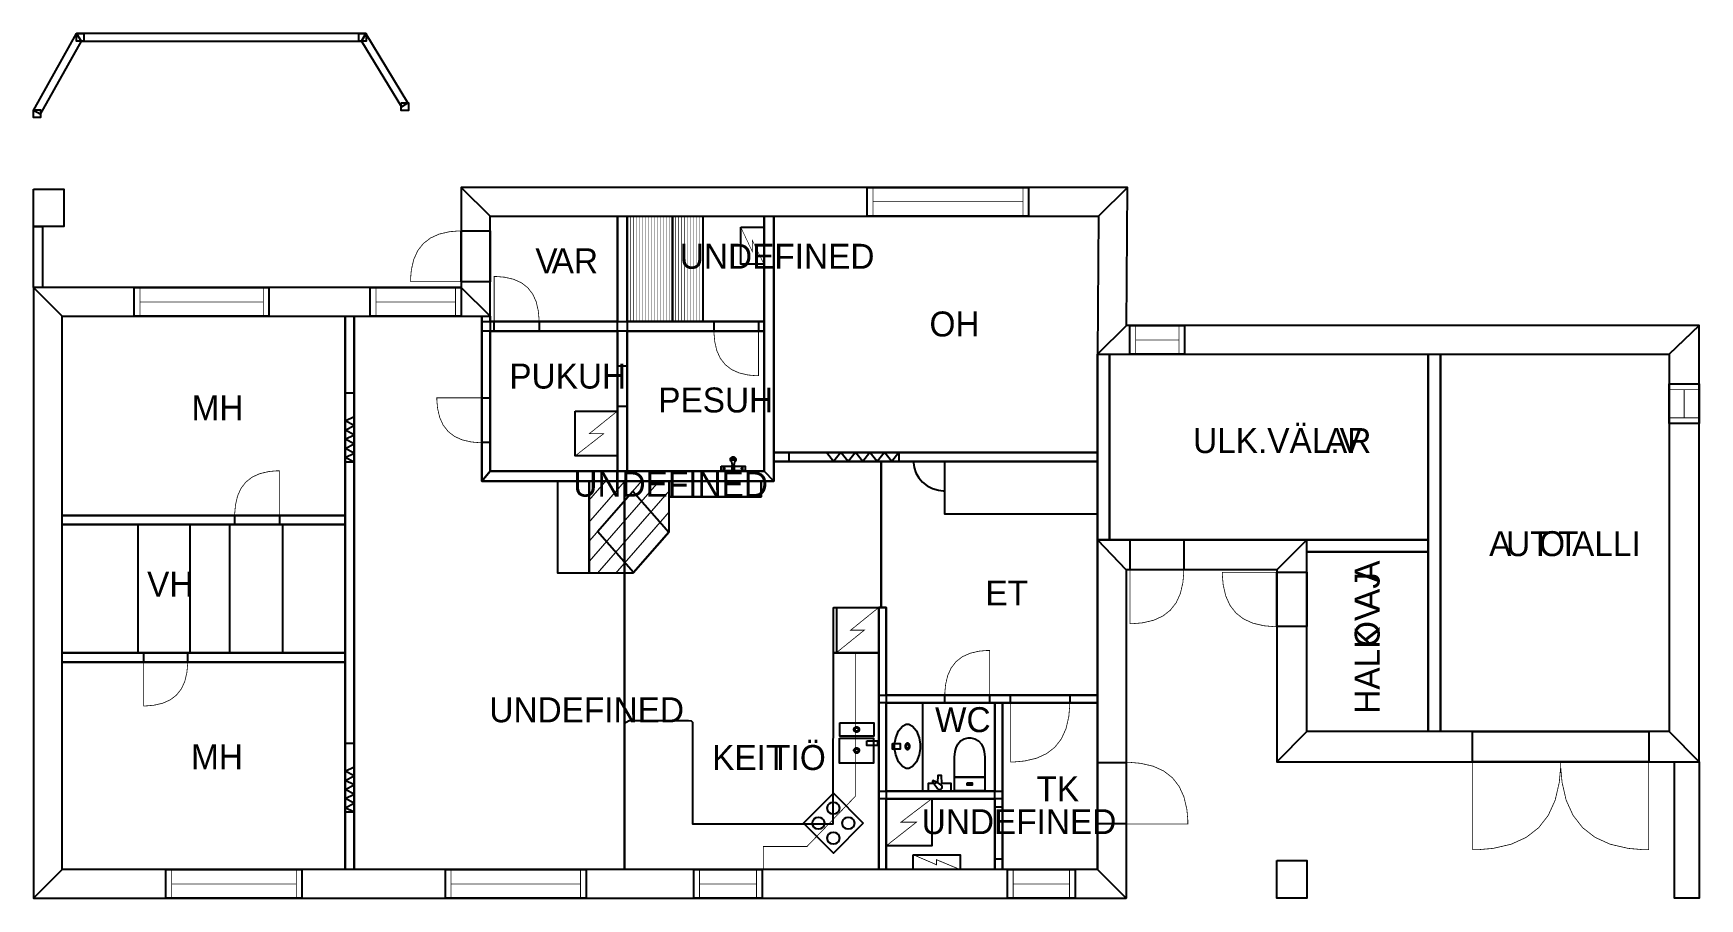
# Model space of a CAD drawing. Extents: x 1.8 to 24.7, y 0 to 11.9.
import ezdxf

# ---------------------------------------------------------------- set-up
doc = ezdxf.new("R2010")
doc.units = 0
doc.layers.get('0').update_dxf_attribs({"linetype": 'CONTINUOUS'})

msp = doc.modelspace()

# ---------------------------------------------------------------- texts
at = {"color": 0}
for s, p in [('V', (8.68835, 8.61874)), ('AR', (8.91335, 8.61874)), ('UNDEFINED', (10.6783, 8.68156)), ('OH', (14.1178, 7.74942)), ('PUKUH', (8.32967, 7.0319)), ('MH', (3.95203, 6.59619)), ('PESUH', (10.381, 6.70274)), ('ULK.VÄL.V', (17.7493, 6.14367)), ('AR', (19.5665, 6.14367)), ('UNDEFINED', (9.21169, 5.54339)), ('A', (21.8276, 4.7244)), ('UT', (22.061, 4.7244)), ('O', (22.516, 4.7244)), ('T', (22.7781, 4.7244)), ('ALLI', (22.9699, 4.7244)), ('VH', (3.34008, 4.16796)), ('ET', (14.8876, 4.04471)), ('UNDEFINED', (8.0549, 2.43626)), ('WC', (14.1939, 2.30064)), ('MH', (3.94449, 1.78988)), ('KEIT', (11.1232, 1.77919)), ('TIÖ', (11.9235, 1.77919)), ('TK', (15.5912, 1.34805)), ('UNDEFINED', (14.0106, 0.896111))]:
    msp.add_text(s, height=0.34375, dxfattribs=at).set_placement(p)
for s, p in [('A', (20.3192, 4.35801)), ('AJ', (20.3192, 3.96851)), ('OV', (20.3192, 3.47294)), ('HALK', (20.3192, 2.55364))]:
    msp.add_text(s, height=0.34375, rotation=90, dxfattribs=at).set_placement(p)

# ---------------------------------------------------------------- linework, layer by layer
at = {"color": 0}
for points, const_width in [([(1.77501, 10.8596), (2.36854, 11.9213), (2.42958, 11.8172), (1.86594, 10.8087), (1.77501, 10.8596)], 0.002083), ([(2.42958, 11.8172), (6.29269, 11.8172), (6.35113, 11.9213), (2.36854, 11.9213), (2.42958, 11.8172)], 0.002083), ([(6.29269, 11.8172), (6.84446, 10.9134), (6.93332, 10.9676), (6.35113, 11.9213), (6.29269, 11.8172)], 0.002083), ([(8.06407, 9.40636), (16.4475, 9.40636), (16.8465, 9.80219), (7.66824, 9.80219), (8.06407, 9.40636)], 0.002083), ([(8.06407, 8.0275), (8.06407, 9.40636), (7.66824, 9.80219), (7.66824, 8.42333), (8.06407, 8.0275)], 0.002083), ([(13.2612, 9.80219), (15.4837, 9.80219), (15.4837, 9.40636), (13.2612, 9.40636), (13.2612, 9.80219)], 0.010417), ([(13.2612, 9.80219), (15.4837, 9.80219), (15.4837, 9.40636), (13.2612, 9.40636), (13.2612, 9.80219)], 0.010417), ([(16.4475, 9.40636), (16.4324, 7.50364), (16.8314, 7.89947), (16.8465, 9.80219), (16.4475, 9.40636)], 0.002083), ([(1.77501, 9.26417), (1.90001, 9.26417), (1.90001, 8.42333), (1.77501, 8.42333), (1.77501, 9.26417)], 0.002083), ([(7.66824, 9.20242), (7.62728, 9.20242), (7.50439, 9.19151), (7.36236, 9.15875), (7.24224, 9.10411), (7.14393, 9.02767), (7.06743, 8.92936), (7.01286, 8.80919), (6.98008, 8.66721), (6.96918, 8.54432), (6.96918, 8.50331), (7.66824, 8.50331), (7.66824, 9.20242)], 0.010417), ([(7.66824, 9.20242), (8.06407, 9.20242), (8.06407, 8.50331), (7.66824, 8.50331), (7.66824, 9.20242)], 0.010417), ([(7.66824, 9.20242), (8.06407, 9.20242), (8.06407, 8.50331), (7.66824, 8.50331), (7.66824, 9.20242)], 0.010417), ([(9.81814, 9.40636), (9.95356, 9.40636), (9.95356, 5.89301), (9.81814, 5.89301), (9.81814, 9.40636)], 0.002083), ([(9.95481, 9.40636), (9.95481, 7.95281), (10.5798, 7.95281), (10.5798, 9.40636), (9.95481, 9.40636)], 0.010417), ([(10.5798, 9.40636), (10.5798, 7.9554), (10.994, 7.9554), (10.994, 9.40636), (10.5798, 9.40636)], 0.010417), ([(11.5187, 9.25256), (11.5187, 8.74468), (11.8375, 8.74468), (11.8375, 9.25256), (11.5187, 9.25256)], 0.008465), ([(11.8389, 5.89301), (11.8389, 9.40636), (11.9743, 9.40636), (11.9743, 5.7576), (11.8389, 5.89301)], 0.002083), ([(8.73867, 7.95676), (8.73867, 7.993), (8.729, 8.10161), (8.70003, 8.22711), (8.65175, 8.33328), (8.58421, 8.42014), (8.49729, 8.48774), (8.39111, 8.53603), (8.26563, 8.565), (8.15701, 8.5746), (8.12082, 8.5746), (8.12082, 7.95676), (8.73867, 7.95676)], 0.010417), ([(2.17085, 8.0275), (8.06407, 8.0275), (7.66824, 8.42333), (1.77501, 8.42333), (2.17085, 8.0275)], 0.002083), ([(2.17085, 0.408746), (2.17085, 8.0275), (1.77501, 8.42333), (1.77501, 0.012912), (2.17085, 0.408746)], 0.002083), ([(3.16217, 8.42333), (5.01856, 8.42333), (5.01856, 8.0275), (3.16217, 8.0275), (3.16217, 8.42333)], 0.010417), ([(3.16217, 8.42333), (5.01856, 8.42333), (5.01856, 8.0275), (3.16217, 8.0275), (3.16217, 8.42333)], 0.010417), ([(6.41499, 8.42333), (7.66678, 8.42333), (7.66678, 8.0275), (6.41499, 8.0275), (6.41499, 8.42333)], 0.010417), ([(6.41499, 8.42333), (7.66678, 8.42333), (7.66678, 8.0275), (6.41499, 8.0275), (6.41499, 8.42333)], 0.010417), ([(6.06614, 8.0275), (6.19114, 8.0275), (6.19114, 0.408746), (6.06614, 0.408746), (6.06614, 8.0275)], 0.002083), ([(8.06407, 8.0275), (8.06407, 5.89301), (7.94949, 5.7576), (7.94949, 8.0275), (8.06407, 8.0275)], 0.002083), ([(7.94949, 7.95676), (11.8389, 7.95676), (11.8389, 7.82135), (7.94949, 7.82135), (7.94949, 7.95676)], 0.002083), ([(8.12082, 7.95676), (8.73867, 7.95676), (8.73867, 7.82135), (8.12082, 7.82135), (8.12082, 7.95676)], 0.010417), ([(8.12082, 7.95676), (8.73867, 7.95676), (8.73867, 7.82135), (8.12082, 7.82135), (8.12082, 7.95676)], 0.010417), ([(11.1501, 7.95676), (11.7625, 7.95676), (11.7625, 7.82135), (11.1501, 7.82135), (11.1501, 7.95676)], 0.010417), ([(11.1501, 7.95676), (11.7625, 7.95676), (11.7625, 7.82135), (11.1501, 7.82135), (11.1501, 7.95676)], 0.010417), ([(11.1501, 7.82135), (11.1501, 7.78549), (11.1597, 7.67785), (11.1884, 7.55344), (11.2362, 7.44819), (11.3032, 7.36208), (11.3893, 7.29514), (11.4945, 7.24729), (11.6189, 7.21858), (11.7266, 7.20899), (11.7625, 7.20899), (11.7625, 7.82135), (11.1501, 7.82135)], 0.010417), ([(16.4324, 7.50364), (24.3058, 7.50364), (24.7225, 7.89947), (16.8314, 7.89947), (16.4324, 7.50364)], 0.002083), ([(16.879, 7.89947), (17.6319, 7.89947), (17.6319, 7.50364), (16.879, 7.50364), (16.879, 7.89947)], 0.010417), ([(16.879, 7.89947), (17.6319, 7.89947), (17.6319, 7.50364), (16.879, 7.50364), (16.879, 7.89947)], 0.010417), ([(24.3058, 7.50364), (24.3058, 2.3106), (24.7225, 1.89393), (24.7225, 7.89947), (24.3058, 7.50364)], 0.002083), ([(9.81814, 7.34364), (9.95356, 7.34364), (9.95356, 6.78554), (9.81814, 6.78554), (9.81814, 7.34364)], 0.010417), ([(16.4324, 7.50364), (16.599, 7.50364), (16.599, 4.95031), (16.4324, 4.95031), (16.4324, 7.50364)], 0.002083), ([(20.989, 7.50364), (21.1557, 7.50364), (21.1557, 2.3106), (20.989, 2.3106), (20.989, 7.50364)], 0.002083), ([(6.06614, 6.97478), (6.19114, 6.97478), (6.19114, 6.01753), (6.06614, 6.01753), (6.06614, 6.97478)], 0.010417), ([(7.94949, 6.287), (7.91325, 6.287), (7.80464, 6.29665), (7.67914, 6.32563), (7.57297, 6.37392), (7.48611, 6.44146), (7.41851, 6.52832), (7.37022, 6.6345), (7.34125, 6.75999), (7.33165, 6.8686), (7.33165, 6.90479), (7.94949, 6.90479), (7.94949, 6.287)], 0.010417), ([(7.94949, 6.90468), (8.06407, 6.90468), (8.06407, 6.287), (7.94949, 6.287), (7.94949, 6.90468)], 0.010417), ([(7.94949, 6.90468), (8.06407, 6.90468), (8.06407, 6.287), (7.94949, 6.287), (7.94949, 6.90468)], 0.010417), ([(24.3058, 7.09625), (24.7225, 7.09625), (24.7225, 6.55126), (24.3058, 6.55126), (24.3058, 7.09625)], 0.010417), ([(24.3058, 7.09625), (24.7225, 7.09625), (24.7225, 6.55126), (24.3058, 6.55126), (24.3058, 7.09625)], 0.010417), ([(9.23801, 6.71989), (9.23801, 6.10422), (9.81629, 6.10422), (9.81629, 6.71989), (9.23801, 6.71989)], 0.010261), ([(11.4268, 5.89828), (11.3987, 5.89828), (11.3987, 5.98161), (11.4057, 5.98161), (11.4215, 5.98161), (11.4268, 5.98161), (11.4268, 5.96078), (11.4268, 5.9139), (11.4268, 5.89828)], 0.010417), ([(11.9743, 6.15332), (16.4324, 6.15332), (16.4324, 6.02832), (11.9743, 6.02832), (11.9743, 6.15332)], 0.002083), ([(12.1828, 6.15332), (13.6972, 6.15332), (13.6972, 6.02832), (12.1828, 6.02832), (12.1828, 6.15332)], 0.010417), ([(13.8965, 6.02832), (13.8965, 6.00797), (13.9053, 5.94694), (13.9306, 5.87115), (13.9704, 5.80251), (14.0232, 5.74274), (14.0871, 5.69342), (14.1604, 5.65614), (14.2415, 5.6326), (14.3068, 5.62435), (14.3286, 5.62429), (14.3286, 6.02832), (13.8965, 6.02832)], 0.006733), ([(14.3293, 6.02832), (16.4324, 6.02832), (16.4324, 5.30165), (14.3293, 5.30165), (14.3293, 6.02832)], 0.010417), ([(4.54753, 5.28375), (4.54753, 5.31982), (4.55713, 5.428), (4.58594, 5.553), (4.63406, 5.65881), (4.70133, 5.74533), (4.78787, 5.81261), (4.89367, 5.86074), (5.01867, 5.88954), (5.12685, 5.89914), (5.16292, 5.89914), (5.16292, 5.28375), (4.54753, 5.28375)], 0.010417), ([(8.06407, 5.89301), (11.8389, 5.89301), (11.9743, 5.7576), (7.94949, 5.7576), (8.06407, 5.89301)], 0.002083), ([(8.9975, 5.7576), (9.42594, 5.7576), (9.42594, 4.49094), (8.9975, 4.49094), (8.9975, 5.7576)], 0.002083), ([(10.5304, 5.05735), (10.5304, 5.75765), (9.42882, 5.75765), (9.42882, 4.49414), (10.0345, 4.49414), (10.5304, 5.05735)], 0.016847), ([(10.5319, 5.7576), (11.7996, 5.7576), (11.7996, 5.54281), (10.5319, 5.54281), (10.5319, 5.7576)], 0.002083), ([(11.2476, 5.96181), (11.283, 5.96181), (11.283, 5.89828), (11.2476, 5.89828), (11.2476, 5.96181)], 0.010417), ([(11.283, 5.93056), (11.2862, 5.92936), (11.2959, 5.92551), (11.2987, 5.92432), (11.2987, 5.92432), (11.2987, 5.92578), (11.2987, 5.93007), (11.2987, 5.93435), (11.2987, 5.93576), (11.2987, 5.93576), (11.2963, 5.93511), (11.2863, 5.93175), (11.283, 5.93056)], 0.010417), ([(11.282, 5.96181), (11.3987, 5.96181), (11.3987, 5.89828), (11.282, 5.89828), (11.282, 5.96181)], 0.010417), ([(11.4268, 5.96181), (11.5435, 5.96181), (11.5435, 5.89828), (11.4268, 5.89828), (11.4268, 5.96181)], 0.010417), ([(11.5435, 5.93056), (11.5402, 5.92936), (11.5305, 5.92551), (11.5278, 5.92432), (11.5278, 5.92432), (11.5278, 5.92578), (11.5278, 5.93007), (11.5278, 5.93435), (11.5278, 5.93576), (11.5278, 5.93576), (11.5302, 5.93511), (11.5402, 5.93175), (11.5435, 5.93056)], 0.010417), ([(11.5435, 5.96181), (11.5768, 5.96181), (11.5768, 5.89828), (11.5435, 5.89828), (11.5435, 5.96181)], 0.010417), ([(10.0382, 4.49815), (9.5446, 5.06212), (10.0326, 5.61957), (10.5262, 5.05561), (10.0382, 4.49815)], 0.016847), ([(2.17085, 5.28375), (6.06614, 5.28375), (6.06614, 5.15875), (2.17085, 5.15875), (2.17085, 5.28375)], 0.002083), ([(4.54753, 5.28375), (5.16292, 5.28375), (5.16292, 5.15875), (4.54753, 5.15875), (4.54753, 5.28375)], 0.010417), ([(4.54753, 5.28375), (5.16292, 5.28375), (5.16292, 5.15875), (4.54753, 5.15875), (4.54753, 5.28375)], 0.010417), ([(2.17122, 5.15881), (2.17122, 3.38889), (3.21278, 3.38889), (3.21278, 5.15881), (2.17122, 5.15881)], 0.010417), ([(3.93446, 5.15881), (3.93446, 3.38889), (4.47483, 3.38889), (4.47483, 5.15881), (3.93446, 5.15881)], 0.010417), ([(5.21001, 5.15881), (5.21001, 3.38889), (6.06614, 3.38889), (6.06614, 5.15881), (5.21001, 5.15881)], 0.010417), ([(18.901, 4.53364), (16.8282, 4.53364), (16.4324, 4.95031), (19.3176, 4.95031), (18.901, 4.53364)], 0.002083), ([(16.8282, 4.53364), (16.8282, 0.012912), (16.4324, 0.408746), (16.4324, 4.95031), (16.8282, 4.53364)], 0.002083), ([(16.8812, 4.95031), (17.6203, 4.95031), (17.6203, 4.53364), (16.8812, 4.53364), (16.8812, 4.95031)], 0.010417), ([(16.8812, 4.95031), (17.6203, 4.95031), (17.6203, 4.53364), (16.8812, 4.53364), (16.8812, 4.95031)], 0.010417), ([(19.3176, 2.3106), (19.3176, 4.95031), (18.901, 4.53364), (18.901, 1.89393), (19.3176, 2.3106)], 0.002083), ([(19.3176, 4.95031), (20.989, 4.95031), (20.989, 4.78364), (19.3176, 4.78364), (19.3176, 4.95031)], 0.002083), ([(17.6203, 4.53364), (17.6203, 4.49035), (17.6087, 4.36046), (17.5742, 4.21035), (17.5164, 4.08333), (17.4356, 3.97939), (17.3317, 3.89854), (17.2046, 3.84082), (17.0544, 3.80615), (16.9246, 3.7946), (16.8812, 3.7946), (16.8812, 4.53364), (17.6203, 4.53364)], 0.010417), ([(18.901, 3.75385), (18.8571, 3.75385), (18.7254, 3.76557), (18.5735, 3.80067), (18.4447, 3.85915), (18.3396, 3.94103), (18.2576, 4.04628), (18.1992, 4.17492), (18.164, 4.32699), (18.1524, 4.45856), (18.1524, 4.50239), (18.901, 4.50239), (18.901, 3.75385)], 0.010417), ([(18.901, 4.50239), (19.3176, 4.50239), (19.3176, 3.75385), (18.901, 3.75385), (18.901, 4.50239)], 0.010417), ([(18.901, 4.50239), (19.3176, 4.50239), (19.3176, 3.75385), (18.901, 3.75385), (18.901, 4.50239)], 0.010417), ([(12.7933, 4.01719), (12.7933, 3.39219), (13.4183, 3.39219), (13.4183, 4.01719), (12.7933, 4.01719)], 0.010417), ([(12.7933, 4.01719), (12.7933, 3.39219), (12.835, 3.39219), (12.835, 4.01719), (12.7933, 4.01719)], 0.010417), ([(13.4189, 4.01867), (13.5231, 4.01867), (13.5231, 0.408746), (13.4189, 0.408746), (13.4189, 4.01867)], 0.002083), ([(2.17085, 3.39117), (6.06614, 3.39117), (6.06614, 3.26617), (2.17085, 3.26617), (2.17085, 3.39117)], 0.002083), ([(3.89779, 3.26617), (3.89779, 3.23079), (3.88835, 3.12463), (3.86003, 3.0019), (3.81282, 2.89811), (3.74675, 2.81315), (3.66178, 2.74707), (3.558, 2.69988), (3.43528, 2.67156), (3.3291, 2.66211), (3.29372, 2.66211), (3.29372, 3.26617), (3.89779, 3.26617)], 0.010417), ([(3.29383, 3.39117), (3.89779, 3.39117), (3.89779, 3.26617), (3.29383, 3.26617), (3.29383, 3.39117)], 0.010417), ([(3.29383, 3.39117), (3.89779, 3.39117), (3.89779, 3.26617), (3.29383, 3.26617), (3.29383, 3.39117)], 0.010417), ([(13.4183, 3.39219), (13.4189, 0.408692), (9.9165, 0.408692), (9.9165, 2.39014), (9.92231, 2.41808), (9.94097, 2.43983), (9.98139, 2.46158), (10.7973, 2.46158), (10.8333, 2.45535), (10.855, 2.43668), (10.855, 1.03901), (12.7913, 1.03901), (12.7933, 3.39219), (13.4183, 3.39219)], 0.010417), ([(13.4183, 3.39219), (13.4183, 0.408692), (11.8278, 0.408692), (11.8278, 0.726074), (12.4307, 0.726074), (13.0971, 1.41786), (13.0971, 3.39219), (13.4183, 3.39219)], 0.010417), ([(14.3297, 2.80886), (14.3297, 2.845), (14.3393, 2.9534), (14.3682, 3.07867), (14.4164, 3.18468), (14.4839, 3.27138), (14.5706, 3.33882), (14.6765, 3.38699), (14.8018, 3.4159), (14.9103, 3.42551), (14.9464, 3.42551), (14.9464, 2.80886), (14.3297, 2.80886)], 0.010417), ([(13.4189, 2.80886), (16.4324, 2.80886), (16.4324, 2.70469), (13.4189, 2.70469), (13.4189, 2.80886)], 0.002083), ([(14.3297, 2.80886), (14.9464, 2.80886), (14.9464, 2.70469), (14.3297, 2.70469), (14.3297, 2.80886)], 0.010417), ([(14.3297, 2.80886), (14.9464, 2.80886), (14.9464, 2.70469), (14.3297, 2.70469), (14.3297, 2.80886)], 0.010417), ([(15.2349, 2.80886), (16.0494, 2.80886), (16.0494, 2.70469), (15.2349, 2.70469), (15.2349, 2.80886)], 0.010417), ([(15.2349, 2.80886), (16.0494, 2.80886), (16.0494, 2.70469), (15.2349, 2.70469), (15.2349, 2.80886)], 0.010417), ([(13.5231, 2.70469), (13.5231, 1.48921), (14.0196, 1.48921), (14.0196, 2.70469), (13.5231, 2.70469)], 0.010417), ([(15.0192, 2.70469), (15.1233, 2.70469), (15.1233, 0.408746), (15.0192, 0.408746), (15.0192, 2.70469)], 0.002083), ([(16.0494, 2.70469), (16.0494, 2.65701), (16.0367, 2.51378), (15.9985, 2.34831), (15.9349, 2.20833), (15.8458, 2.09375), (15.7313, 2.00467), (15.5912, 1.94103), (15.4258, 1.90283), (15.2826, 1.89008), (15.2349, 1.89008), (15.2349, 2.70469), (16.0494, 2.70469)], 0.010417), ([(12.8809, 2.43001), (12.8809, 2.24431), (13.3496, 2.24431), (13.3496, 2.43001), (12.8809, 2.43001)], 0.010417), ([(13.1142, 2.30067), (13.1078, 2.30067), (13.0884, 2.31136), (13.0778, 2.33074), (13.0778, 2.33712), (13.0778, 2.34358), (13.0884, 2.36296), (13.1078, 2.37358), (13.1142, 2.37358), (13.1206, 2.37358), (13.14, 2.36296), (13.1507, 2.34358), (13.1507, 2.33712), (13.1507, 2.33074), (13.14, 2.31136), (13.1206, 2.30067), (13.1142, 2.30067)], 0.008333), ([(13.1142, 2.31629), (13.1105, 2.31629), (13.0994, 2.32243), (13.0934, 2.3335), (13.0934, 2.33712), (13.0934, 2.34082), (13.0994, 2.35189), (13.1105, 2.35796), (13.1142, 2.35796), (13.1178, 2.35796), (13.1289, 2.35189), (13.135, 2.34082), (13.135, 2.33712), (13.135, 2.3335), (13.1289, 2.32243), (13.1178, 2.31629), (13.1142, 2.31629)], 0.008333), ([(13.8141, 2.40858), (13.8312, 2.40858), (13.8825, 2.38476), (13.9385, 2.31972), (13.9762, 2.22319), (13.99, 2.1346), (13.99, 2.10504), (13.99, 2.07553), (13.9762, 1.98693), (13.9385, 1.8904), (13.8825, 1.82536), (13.8312, 1.80149), (13.8141, 1.80149), (13.7969, 1.80149), (13.7456, 1.82536), (13.6896, 1.8904), (13.6519, 1.98693), (13.6381, 2.07553), (13.6381, 2.10504), (13.6381, 2.1346), (13.6519, 2.22319), (13.6896, 2.31972), (13.7456, 2.38476), (13.7969, 2.40858), (13.8141, 2.40858)], 0.013197), ([(24.3058, 2.3106), (19.3176, 2.3106), (18.901, 1.89393), (24.7225, 1.89393), (24.3058, 2.3106)], 0.002083), ([(21.6001, 2.3106), (24.0254, 2.3106), (24.0254, 1.89393), (21.6001, 1.89393), (21.6001, 2.3106)], 0.010417), ([(21.6001, 2.3106), (24.0254, 2.3106), (24.0254, 1.89393), (21.6001, 1.89393), (21.6001, 2.3106)], 0.010417), ([(6.06614, 2.14822), (6.19114, 2.14822), (6.19114, 1.19656), (6.06614, 1.19656), (6.06614, 2.14822)], 0.010417), ([(12.8798, 2.21636), (12.8798, 1.87272), (13.3486, 1.87272), (13.3486, 2.21636), (12.8798, 2.21636)], 0.010417), ([(13.1142, 2.01269), (13.1078, 2.01269), (13.0884, 2.02339), (13.0778, 2.04275), (13.0778, 2.04915), (13.0778, 2.05561), (13.0884, 2.07497), (13.1078, 2.08561), (13.1142, 2.08561), (13.1206, 2.08561), (13.14, 2.07497), (13.1507, 2.05561), (13.1507, 2.04915), (13.1507, 2.04275), (13.14, 2.02339), (13.1206, 2.01269), (13.1142, 2.01269)], 0.008333), ([(13.1142, 2.02832), (13.1105, 2.02832), (13.0994, 2.03444), (13.0934, 2.04551), (13.0934, 2.04915), (13.0934, 2.05285), (13.0994, 2.06392), (13.1105, 2.06999), (13.1142, 2.06999), (13.1178, 2.06999), (13.1289, 2.06392), (13.135, 2.05285), (13.135, 2.04915), (13.135, 2.04551), (13.1289, 2.03444), (13.1178, 2.02832), (13.1142, 2.02832)], 0.008333), ([(13.2559, 2.17919), (13.2559, 2.11669), (13.4017, 2.11669), (13.4017, 2.17919), (13.2559, 2.17919)], 0.010417), ([(13.6075, 2.14464), (13.6075, 2.06543), (13.7146, 2.06543), (13.7146, 2.14464), (13.6075, 2.14464)], 0.013197), ([(13.8141, 2.15121), (13.8188, 2.15121), (13.833, 2.13769), (13.8408, 2.11322), (13.8408, 2.10504), (13.8408, 2.0969), (13.833, 2.07243), (13.8188, 2.05886), (13.8141, 2.05886), (13.8093, 2.05886), (13.7951, 2.07243), (13.7873, 2.0969), (13.7873, 2.10504), (13.7873, 2.11322), (13.7951, 2.13769), (13.8093, 2.15121), (13.8141, 2.15121)], 0.013197), ([(13.8141, 2.1314), (13.8167, 2.1314), (13.8249, 2.12369), (13.8294, 2.10969), (13.8294, 2.10504), (13.8294, 2.10042), (13.8249, 2.08643), (13.8167, 2.07867), (13.8141, 2.07867), (13.8114, 2.07867), (13.8032, 2.08643), (13.7988, 2.10042), (13.7988, 2.10504), (13.7988, 2.10969), (13.8032, 2.12369), (13.8114, 2.1314), (13.8141, 2.1314)], 0.013197), ([(14.4638, 1.94851), (14.4638, 1.94851), (14.4638, 1.96029), (14.4653, 1.99126), (14.4715, 2.0351), (14.4849, 2.08529), (14.5085, 2.13553), (14.5449, 2.17936), (14.5971, 2.21035), (14.6501, 2.22206), (14.6678, 2.22206), (14.6861, 2.22206), (14.741, 2.21035), (14.795, 2.17936), (14.8328, 2.13553), (14.8572, 2.08529), (14.8712, 2.0351), (14.8776, 1.99126), (14.8794, 1.96029), (14.8793, 1.94851), (14.8793, 1.94851), (14.8804, 1.68018), (14.4638, 1.68018), (14.4638, 1.94851)], 0.010417), ([(16.4324, 1.8846), (16.8282, 1.8846), (16.8282, 1.03581), (16.4324, 1.03581), (16.4324, 1.8846)], 0.010417), ([(16.4324, 1.8846), (16.8282, 1.8846), (16.8282, 1.03581), (16.4324, 1.03581), (16.4324, 1.8846)], 0.010417), ([(16.8282, 1.8846), (16.8779, 1.8846), (17.0271, 1.87136), (17.1996, 1.8316), (17.3454, 1.76525), (17.4647, 1.67242), (17.5575, 1.55306), (17.6239, 1.40717), (17.6638, 1.23475), (17.6769, 1.08556), (17.6769, 1.03581), (16.8282, 1.03581), (16.8282, 1.8846)], 0.010417), ([(22.8128, 1.89393), (22.8128, 1.82292), (22.7939, 1.60975), (22.7369, 1.36344), (22.6422, 1.155), (22.5096, 0.984483), (22.339, 0.851833), (22.1307, 0.757107), (21.8843, 0.70025), (21.6711, 0.681261), (21.6001, 0.681261), (21.6001, 1.89393), (22.8128, 1.89393)], 0.010417), ([(22.8128, 1.89393), (22.8128, 1.82292), (22.8318, 1.60975), (22.8886, 1.36344), (22.9833, 1.155), (23.116, 0.984483), (23.2865, 0.851833), (23.495, 0.757107), (23.7413, 0.70025), (23.9544, 0.681261), (24.0256, 0.681261), (24.0256, 1.89393), (22.8128, 1.89393)], 0.010417), ([(24.3788, 1.89393), (24.7225, 1.89393), (24.7225, 0.012912), (24.3788, 0.012912), (24.3788, 1.89393)], 0.002083), ([(14.275, 1.57519), (14.2608, 1.58328), (14.2188, 1.60813), (14.1869, 1.62674), (14.1711, 1.63292), (14.1639, 1.63004), (14.1625, 1.62831), (14.1612, 1.62696), (14.16, 1.62067), (14.1678, 1.60618), (14.1897, 1.5765), (14.2201, 1.53651), (14.2301, 1.52311), (14.2319, 1.52072), (14.2396, 1.51535), (14.2536, 1.51101), (14.2692, 1.51275), (14.2806, 1.51986), (14.2832, 1.52311), (14.286, 1.52664), (14.2911, 1.53917), (14.2911, 1.55387), (14.2851, 1.56619), (14.2778, 1.57351), (14.275, 1.57519)], 0.010417), ([(14.4638, 1.68018), (14.8804, 1.68018), (14.8804, 1.49289), (14.4638, 1.49289), (14.4638, 1.68018)], 0.010417), ([(14.6389, 1.60232), (14.7051, 1.60232), (14.7051, 1.57075), (14.6389, 1.57075), (14.6389, 1.60232)], 0.010417), ([(13.206, 1.04655), (12.7935, 0.63406), (12.381, 1.04655), (12.7935, 1.45899), (13.206, 1.04655)], 0.010417), ([(13.4189, 1.48768), (15.1233, 1.48768), (15.1233, 1.38352), (13.4189, 1.38352), (13.4189, 1.48768)], 0.002083), ([(13.5231, 1.38352), (13.5231, 0.735568), (14.1481, 0.735568), (14.1481, 1.38352), (13.5231, 1.38352)], 0.010799), ([(12.7346, 1.19385), (12.7288, 1.1996), (12.7163, 1.22146), (12.7102, 1.25277), (12.7163, 1.28413), (12.7288, 1.30599), (12.7346, 1.31169), (12.7403, 1.31744), (12.7622, 1.33002), (12.7935, 1.3361), (12.8248, 1.33002), (12.8467, 1.31744), (12.8524, 1.31169), (12.8581, 1.30599), (12.8707, 1.28413), (12.8768, 1.25277), (12.8707, 1.22146), (12.8581, 1.1996), (12.8524, 1.19385), (12.8467, 1.18815), (12.8248, 1.17556), (12.7935, 1.16943), (12.7622, 1.17556), (12.7403, 1.18815), (12.7346, 1.19385)], 0.010417), ([(15.0192, 1.27355), (15.1233, 1.27355), (15.1233, 0.550944), (15.0192, 0.550944), (15.0192, 1.27355)], 0.010417), ([(12.5284, 0.987576), (12.5226, 0.993326), (12.51, 1.01519), (12.504, 1.04655), (12.51, 1.07791), (12.5226, 1.09977), (12.5284, 1.10547), (12.5341, 1.11122), (12.5559, 1.12375), (12.5872, 1.12988), (12.6186, 1.12375), (12.6405, 1.11122), (12.6462, 1.10547), (12.6519, 1.09977), (12.6645, 1.07791), (12.6706, 1.04655), (12.6645, 1.01519), (12.6519, 0.993326), (12.6462, 0.987576), (12.6405, 0.981879), (12.6186, 0.969347), (12.5872, 0.963217), (12.5559, 0.969347), (12.5341, 0.981879), (12.5284, 0.987576)], 0.010417), ([(12.7346, 0.781358), (12.7288, 0.78711), (12.7163, 0.808974), (12.7102, 0.840278), (12.7163, 0.871636), (12.7288, 0.8935), (12.7346, 0.899197), (12.7403, 0.904949), (12.7622, 0.917535), (12.7935, 0.923611), (12.8248, 0.917535), (12.8467, 0.904949), (12.8524, 0.899197), (12.8581, 0.8935), (12.8707, 0.871636), (12.8768, 0.840278), (12.8707, 0.808974), (12.8581, 0.78711), (12.8524, 0.781358), (12.8467, 0.775662), (12.8248, 0.763075), (12.7935, 0.756944), (12.7622, 0.763075), (12.7403, 0.775662), (12.7346, 0.781358)], 0.010417), ([(12.9408, 0.987576), (12.9351, 0.993326), (12.9225, 1.01519), (12.9164, 1.04655), (12.9225, 1.07791), (12.9351, 1.09977), (12.9408, 1.10547), (12.9465, 1.11122), (12.9684, 1.12375), (12.9997, 1.12988), (13.0311, 1.12375), (13.053, 1.11122), (13.0587, 1.10547), (13.0644, 1.09977), (13.0769, 1.07791), (13.0831, 1.04655), (13.0769, 1.01519), (13.0644, 0.993326), (13.0587, 0.987576), (13.053, 0.981879), (13.0311, 0.969347), (12.9997, 0.963217), (12.9684, 0.969347), (12.9465, 0.981879), (12.9408, 0.987576)], 0.010417), ([(13.8908, 0.61339), (14.5389, 0.61339), (14.5389, 0.408692), (13.8908, 0.408692), (13.8908, 0.61339)], 0.010799), ([(16.4324, 0.408746), (2.17085, 0.408746), (1.77501, 0.012912), (16.8282, 0.012912), (16.4324, 0.408746)], 0.002083), ([(3.59988, 0.408746), (5.47304, 0.408746), (5.47304, 0.012912), (3.59988, 0.012912), (3.59988, 0.408746)], 0.010417), ([(3.59988, 0.408746), (5.47304, 0.408746), (5.47304, 0.012912), (3.59988, 0.012912), (3.59988, 0.408746)], 0.010417), ([(7.4496, 0.408746), (9.38857, 0.408746), (9.38857, 0.012912), (7.4496, 0.012912), (7.4496, 0.408746)], 0.010417), ([(7.4496, 0.408746), (9.38857, 0.408746), (9.38857, 0.012912), (7.4496, 0.012912), (7.4496, 0.408746)], 0.010417), ([(10.8712, 0.408746), (11.8123, 0.408746), (11.8123, 0.012912), (10.8712, 0.012912), (10.8712, 0.408746)], 0.010417), ([(10.8712, 0.408746), (11.8123, 0.408746), (11.8123, 0.012912), (10.8712, 0.012912), (10.8712, 0.408746)], 0.010417), ([(15.1921, 0.408746), (16.1247, 0.408746), (16.1247, 0.012912), (15.1921, 0.012912), (15.1921, 0.408746)], 0.010417), ([(15.1921, 0.408746), (16.1247, 0.408746), (16.1247, 0.012912), (15.1921, 0.012912), (15.1921, 0.408746)], 0.010417)]:
    msp.add_lwpolyline(points, close=True, dxfattribs=dict(at, const_width=const_width))
at = {"color": 7}
for points in [[(1.77501, 10.8596), (2.36854, 11.9213), (2.42958, 11.8172), (1.86594, 10.8087), (1.77501, 10.8596)], [(2.42958, 11.8172), (6.29269, 11.8172), (6.35113, 11.9213), (2.36854, 11.9213), (2.42958, 11.8172)], [(6.29269, 11.8172), (6.84446, 10.9134), (6.93332, 10.9676), (6.35113, 11.9213), (6.29269, 11.8172)], [(13.2612, 9.80219), (15.4837, 9.80219), (15.4837, 9.40636), (13.2612, 9.40636), (13.2612, 9.80219)], [(13.2612, 9.80219), (15.4837, 9.80219), (15.4837, 9.40636), (13.2612, 9.40636), (13.2612, 9.80219)], [(1.77501, 9.26417), (1.90001, 9.26417), (1.90001, 8.42333), (1.77501, 8.42333), (1.77501, 9.26417)], [(7.66824, 9.20242), (8.06407, 9.20242), (8.06407, 8.50331), (7.66824, 8.50331), (7.66824, 9.20242)], [(7.66824, 9.20242), (8.06407, 9.20242), (8.06407, 8.50331), (7.66824, 8.50331), (7.66824, 9.20242)], [(8.06407, 9.40636), (9.81814, 9.40636), (9.81814, 7.95676), (8.06407, 7.95676), (8.06407, 9.40636)], [(9.95356, 9.40636), (11.8389, 9.40636), (11.8389, 7.95676), (9.95356, 7.95676), (9.95356, 9.40636)], [(9.95481, 9.40636), (10.5798, 9.40636), (10.5798, 7.95281), (9.95481, 7.95281), (9.95481, 9.40636)], [(10.5798, 9.40636), (10.994, 9.40636), (10.994, 7.9554), (10.5798, 7.9554), (10.5798, 9.40636)], [(11.5187, 9.25256), (11.8375, 9.25256), (11.8375, 8.74468), (11.5187, 8.74468), (11.5187, 9.25256)], [(16.4324, 7.50364), (16.4324, 6.15332), (11.9743, 6.15332), (11.9743, 9.40636), (16.4475, 9.40636), (16.4324, 7.50364)], [(3.16217, 8.42333), (5.01856, 8.42333), (5.01856, 8.0275), (3.16217, 8.0275), (3.16217, 8.42333)], [(3.16217, 8.42333), (5.01856, 8.42333), (5.01856, 8.0275), (3.16217, 8.0275), (3.16217, 8.42333)], [(6.41499, 8.42333), (7.66678, 8.42333), (7.66678, 8.0275), (6.41499, 8.0275), (6.41499, 8.42333)], [(6.41499, 8.42333), (7.66678, 8.42333), (7.66678, 8.0275), (6.41499, 8.0275), (6.41499, 8.42333)], [(2.17085, 8.0275), (6.06614, 8.0275), (6.06614, 5.28375), (2.17085, 5.28375), (2.17085, 8.0275)], [(7.94949, 5.7576), (9.91862, 5.7576), (9.91862, 0.408746), (6.19114, 0.408746), (6.19114, 8.0275), (7.94949, 8.0275), (7.94949, 5.7576)], [(8.06407, 7.82135), (9.81814, 7.82135), (9.81814, 5.89301), (8.06407, 5.89301), (8.06407, 7.82135)], [(8.12082, 7.95676), (8.73867, 7.95676), (8.73867, 7.82135), (8.12082, 7.82135), (8.12082, 7.95676)], [(8.12082, 7.95676), (8.73867, 7.95676), (8.73867, 7.82135), (8.12082, 7.82135), (8.12082, 7.95676)], [(9.95356, 7.82135), (11.8389, 7.82135), (11.8389, 5.89301), (9.95356, 5.89301), (9.95356, 7.82135)], [(11.1501, 7.95676), (11.7625, 7.95676), (11.7625, 7.82135), (11.1501, 7.82135), (11.1501, 7.95676)], [(11.1501, 7.95676), (11.7625, 7.95676), (11.7625, 7.82135), (11.1501, 7.82135), (11.1501, 7.95676)], [(16.879, 7.89947), (17.6319, 7.89947), (17.6319, 7.50364), (16.879, 7.50364), (16.879, 7.89947)], [(16.879, 7.89947), (17.6319, 7.89947), (17.6319, 7.50364), (16.879, 7.50364), (16.879, 7.89947)], [(16.599, 7.50364), (20.989, 7.50364), (20.989, 4.95031), (16.599, 4.95031), (16.599, 7.50364)], [(21.1557, 7.50364), (24.3058, 7.50364), (24.3058, 2.3106), (21.1557, 2.3106), (21.1557, 7.50364)], [(9.81814, 7.34364), (9.95356, 7.34364), (9.95356, 6.78554), (9.81814, 6.78554), (9.81814, 7.34364)], [(9.81814, 7.34364), (9.95356, 7.34364), (9.95356, 6.78554), (9.81814, 6.78554), (9.81814, 7.34364)], [(6.06614, 6.97478), (6.19114, 6.97478), (6.19114, 6.01753), (6.06614, 6.01753), (6.06614, 6.97478)], [(6.06614, 6.97478), (6.19114, 6.97478), (6.19114, 6.01753), (6.06614, 6.01753), (6.06614, 6.97478)], [(7.94949, 6.90468), (8.06407, 6.90468), (8.06407, 6.287), (7.94949, 6.287), (7.94949, 6.90468)], [(7.94949, 6.90468), (8.06407, 6.90468), (8.06407, 6.287), (7.94949, 6.287), (7.94949, 6.90468)], [(24.3058, 7.09625), (24.7225, 7.09625), (24.7225, 6.55126), (24.3058, 6.55126), (24.3058, 7.09625)], [(24.3058, 7.09625), (24.7225, 7.09625), (24.7225, 6.55126), (24.3058, 6.55126), (24.3058, 7.09625)], [(9.23801, 6.71989), (9.81629, 6.71989), (9.81629, 6.10422), (9.23801, 6.10422), (9.23801, 6.71989)], [(6.19114, 6.01753), (6.06614, 6.08062), (6.19114, 6.14388), (6.06614, 6.20697), (6.19114, 6.27018), (6.06614, 6.33333), (6.19114, 6.39654), (6.06614, 6.45979), (6.19114, 6.52289), (6.06614, 6.58615), (6.19114, 6.64925)], [(13.4527, 4.01867), (13.4189, 4.01867), (13.4189, 0.408746), (9.91862, 0.408746), (9.91862, 5.7576), (10.5319, 5.7576), (10.5319, 5.54281), (11.7996, 5.54281), (11.7996, 5.7576), (11.9743, 5.7576), (11.9743, 6.02832), (13.4527, 6.02832), (13.4527, 4.01867)], [(11.4268, 5.98161), (11.4268, 5.98796), (11.4304, 6.00689), (11.4403, 6.02929), (11.4435, 6.03369), (11.4445, 6.03526), (11.4546, 6.04986), (11.4549, 6.05138), (11.4554, 6.05425), (11.4513, 6.07081), (11.4346, 6.08371), (11.4289, 6.08475), (11.4276, 6.08501), (11.416, 6.08578), (11.4122, 6.08578), (11.4133, 6.08578), (11.4091, 6.08578), (11.3979, 6.08501), (11.3966, 6.08475), (11.3908, 6.08371), (11.3742, 6.07081), (11.37, 6.05425), (11.3706, 6.05138), (11.3708, 6.04986), (11.3809, 6.03526), (11.382, 6.03369), (11.3851, 6.02929), (11.395, 6.00689), (11.3987, 5.98796), (11.3987, 5.98161)], [(11.4549, 6.0524), (11.4546, 6.05296), (11.4428, 6.06315), (11.4191, 6.07221), (11.4112, 6.07221), (11.4049, 6.072), (11.3822, 6.06272), (11.371, 6.05296), (11.3706, 6.0524)], [(11.4268, 5.89828), (11.3987, 5.89828), (11.3987, 5.98161), (11.4057, 5.98161), (11.4215, 5.98161), (11.4268, 5.98161), (11.4268, 5.96078), (11.4268, 5.9139), (11.4268, 5.89828)], [(12.1828, 6.15332), (13.6972, 6.15332), (13.6972, 6.02832), (12.1828, 6.02832), (12.1828, 6.15332)], [(12.1828, 6.15332), (13.6972, 6.15332), (13.6972, 6.02832), (12.1828, 6.02832), (12.1828, 6.15332)], [(13.6972, 6.15332), (13.5972, 6.02832), (13.4973, 6.15332), (13.3973, 6.02832), (13.2974, 6.15332), (13.1974, 6.02832), (13.0975, 6.15332), (12.9975, 6.02832), (12.8976, 6.15332), (12.7977, 6.02832), (12.6977, 6.15332)], [(16.4324, 2.80886), (13.5231, 2.80886), (13.5231, 4.01867), (13.4527, 4.01867), (13.4527, 6.02832), (16.4324, 6.02832), (16.4324, 2.80886)], [(13.8965, 6.02832), (13.8965, 6.00797), (13.9053, 5.94694), (13.9306, 5.87115), (13.9704, 5.80251), (14.0232, 5.74274), (14.0871, 5.69342), (14.1604, 5.65614), (14.2415, 5.6326), (14.3068, 5.62435), (14.3286, 5.62429), (14.3286, 6.02832), (13.8965, 6.02832)], [(14.3293, 6.02832), (16.4324, 6.02832), (16.4324, 5.30165), (14.3293, 5.30165), (14.3293, 6.02832)], [(8.9975, 5.7576), (9.42594, 5.7576), (9.42594, 4.49094), (8.9975, 4.49094), (8.9975, 5.7576)], [(10.5304, 5.05735), (10.5304, 5.75765), (9.42882, 5.75765), (9.42882, 4.49414), (10.0345, 4.49414), (10.5304, 5.05735)], [(11.2476, 5.96181), (11.283, 5.96181), (11.283, 5.89828), (11.2476, 5.89828), (11.2476, 5.96181)], [(11.282, 5.96181), (11.3987, 5.96181), (11.3987, 5.89828), (11.282, 5.89828), (11.282, 5.96181)], [(11.283, 5.93056), (11.2862, 5.92936), (11.2959, 5.92551), (11.2987, 5.92432), (11.2987, 5.92432), (11.2987, 5.92578), (11.2987, 5.93007), (11.2987, 5.93435), (11.2987, 5.93576), (11.2987, 5.93576), (11.2963, 5.93511), (11.2863, 5.93175), (11.283, 5.93056)], [(11.4268, 5.96181), (11.5435, 5.96181), (11.5435, 5.89828), (11.4268, 5.89828), (11.4268, 5.96181)], [(11.5435, 5.93056), (11.5402, 5.92936), (11.5305, 5.92551), (11.5278, 5.92432), (11.5278, 5.92432), (11.5278, 5.92578), (11.5278, 5.93007), (11.5278, 5.93435), (11.5278, 5.93576), (11.5278, 5.93576), (11.5302, 5.93511), (11.5402, 5.93175), (11.5435, 5.93056)], [(11.5435, 5.96181), (11.5768, 5.96181), (11.5768, 5.89828), (11.5435, 5.89828), (11.5435, 5.96181)], [(10.0382, 4.49815), (9.5446, 5.06212), (10.0326, 5.61957), (10.5262, 5.05561), (10.0382, 4.49815)], [(4.54753, 5.28375), (5.16292, 5.28375), (5.16292, 5.15875), (4.54753, 5.15875), (4.54753, 5.28375)], [(4.54753, 5.28375), (5.16292, 5.28375), (5.16292, 5.15875), (4.54753, 5.15875), (4.54753, 5.28375)], [(2.17085, 5.15875), (6.06614, 5.15875), (6.06614, 3.39117), (2.17085, 3.39117), (2.17085, 5.15875)], [(2.17122, 5.15881), (3.21278, 5.15881), (3.21278, 3.38889), (2.17122, 3.38889), (2.17122, 5.15881)], [(3.93446, 5.15881), (4.47483, 5.15881), (4.47483, 3.38889), (3.93446, 3.38889), (3.93446, 5.15881)], [(5.21001, 5.15881), (6.06614, 5.15881), (6.06614, 3.38889), (5.21001, 3.38889), (5.21001, 5.15881)], [(16.8812, 4.95031), (17.6203, 4.95031), (17.6203, 4.53364), (16.8812, 4.53364), (16.8812, 4.95031)], [(16.8812, 4.95031), (17.6203, 4.95031), (17.6203, 4.53364), (16.8812, 4.53364), (16.8812, 4.95031)], [(19.3176, 4.78364), (20.989, 4.78364), (20.989, 2.3106), (19.3176, 2.3106), (19.3176, 4.78364)], [(18.901, 4.50239), (19.3176, 4.50239), (19.3176, 3.75385), (18.901, 3.75385), (18.901, 4.50239)], [(18.901, 4.50239), (19.3176, 4.50239), (19.3176, 3.75385), (18.901, 3.75385), (18.901, 4.50239)], [(12.7933, 4.01719), (13.4183, 4.01719), (13.4183, 3.39219), (12.7933, 3.39219), (12.7933, 4.01719)], [(12.7933, 4.01719), (12.835, 4.01719), (12.835, 3.39219), (12.7933, 3.39219), (12.7933, 4.01719)], [(2.17085, 3.26617), (6.06614, 3.26617), (6.06614, 0.408746), (2.17085, 0.408746), (2.17085, 3.26617)], [(3.29383, 3.39117), (3.89779, 3.39117), (3.89779, 3.26617), (3.29383, 3.26617), (3.29383, 3.39117)], [(3.29383, 3.39117), (3.89779, 3.39117), (3.89779, 3.26617), (3.29383, 3.26617), (3.29383, 3.39117)], [(13.4183, 3.39219), (13.4189, 0.408692), (9.9165, 0.408692), (9.9165, 2.39014), (9.92231, 2.41808), (9.94097, 2.43983), (9.98139, 2.46158), (10.7973, 2.46158), (10.8333, 2.45535), (10.855, 2.43668), (10.855, 1.03901), (12.7913, 1.03901), (12.7933, 3.39219), (13.4183, 3.39219)], [(14.3297, 2.80886), (14.9464, 2.80886), (14.9464, 2.70469), (14.3297, 2.70469), (14.3297, 2.80886)], [(14.3297, 2.80886), (14.9464, 2.80886), (14.9464, 2.70469), (14.3297, 2.70469), (14.3297, 2.80886)], [(15.2349, 2.80886), (16.0494, 2.80886), (16.0494, 2.70469), (15.2349, 2.70469), (15.2349, 2.80886)], [(15.2349, 2.80886), (16.0494, 2.80886), (16.0494, 2.70469), (15.2349, 2.70469), (15.2349, 2.80886)], [(13.5231, 2.70469), (15.0192, 2.70469), (15.0192, 1.48768), (13.5231, 1.48768), (13.5231, 2.70469)], [(13.5231, 2.70469), (14.0196, 2.70469), (14.0196, 1.48921), (13.5231, 1.48921), (13.5231, 2.70469)], [(15.1233, 2.70469), (16.4324, 2.70469), (16.4324, 0.408746), (15.1233, 0.408746), (15.1233, 2.70469)], [(12.8809, 2.43001), (13.3496, 2.43001), (13.3496, 2.24431), (12.8809, 2.24431), (12.8809, 2.43001)], [(13.1142, 2.30067), (13.1078, 2.30067), (13.0884, 2.31136), (13.0778, 2.33074), (13.0778, 2.33712), (13.0778, 2.34358), (13.0884, 2.36296), (13.1078, 2.37358), (13.1142, 2.37358), (13.1206, 2.37358), (13.14, 2.36296), (13.1507, 2.34358), (13.1507, 2.33712), (13.1507, 2.33074), (13.14, 2.31136), (13.1206, 2.30067), (13.1142, 2.30067)], [(13.1142, 2.31629), (13.1105, 2.31629), (13.0994, 2.32243), (13.0934, 2.3335), (13.0934, 2.33712), (13.0934, 2.34082), (13.0994, 2.35189), (13.1105, 2.35796), (13.1142, 2.35796), (13.1178, 2.35796), (13.1289, 2.35189), (13.135, 2.34082), (13.135, 2.33712), (13.135, 2.3335), (13.1289, 2.32243), (13.1178, 2.31629), (13.1142, 2.31629)], [(13.8141, 2.40858), (13.8312, 2.40858), (13.8825, 2.38476), (13.9385, 2.31972), (13.9762, 2.22319), (13.99, 2.1346), (13.99, 2.10504), (13.99, 2.07553), (13.9762, 1.98693), (13.9385, 1.8904), (13.8825, 1.82536), (13.8312, 1.80149), (13.8141, 1.80149), (13.7969, 1.80149), (13.7456, 1.82536), (13.6896, 1.8904), (13.6519, 1.98693), (13.6381, 2.07553), (13.6381, 2.10504), (13.6381, 2.1346), (13.6519, 2.22319), (13.6896, 2.31972), (13.7456, 2.38476), (13.7969, 2.40858), (13.8141, 2.40858)], [(21.6001, 2.3106), (24.0254, 2.3106), (24.0254, 1.89393), (21.6001, 1.89393), (21.6001, 2.3106)], [(21.6001, 2.3106), (24.0254, 2.3106), (24.0254, 1.89393), (21.6001, 1.89393), (21.6001, 2.3106)], [(6.06614, 2.14822), (6.19114, 2.14822), (6.19114, 1.19656), (6.06614, 1.19656), (6.06614, 2.14822)], [(6.06614, 2.14822), (6.19114, 2.14822), (6.19114, 1.19656), (6.06614, 1.19656), (6.06614, 2.14822)], [(12.8798, 2.21636), (13.3486, 2.21636), (13.3486, 1.87272), (12.8798, 1.87272), (12.8798, 2.21636)], [(13.1142, 2.01269), (13.1078, 2.01269), (13.0884, 2.02339), (13.0778, 2.04275), (13.0778, 2.04915), (13.0778, 2.05561), (13.0884, 2.07497), (13.1078, 2.08561), (13.1142, 2.08561), (13.1206, 2.08561), (13.14, 2.07497), (13.1507, 2.05561), (13.1507, 2.04915), (13.1507, 2.04275), (13.14, 2.02339), (13.1206, 2.01269), (13.1142, 2.01269)], [(13.1142, 2.02832), (13.1105, 2.02832), (13.0994, 2.03444), (13.0934, 2.04551), (13.0934, 2.04915), (13.0934, 2.05285), (13.0994, 2.06392), (13.1105, 2.06999), (13.1142, 2.06999), (13.1178, 2.06999), (13.1289, 2.06392), (13.135, 2.05285), (13.135, 2.04915), (13.135, 2.04551), (13.1289, 2.03444), (13.1178, 2.02832), (13.1142, 2.02832)], [(13.2559, 2.17919), (13.4017, 2.17919), (13.4017, 2.11669), (13.2559, 2.11669), (13.2559, 2.17919)], [(13.6075, 2.14464), (13.7146, 2.14464), (13.7146, 2.06543), (13.6075, 2.06543), (13.6075, 2.14464)], [(13.8141, 2.15121), (13.8188, 2.15121), (13.833, 2.13769), (13.8408, 2.11322), (13.8408, 2.10504), (13.8408, 2.0969), (13.833, 2.07243), (13.8188, 2.05886), (13.8141, 2.05886), (13.8093, 2.05886), (13.7951, 2.07243), (13.7873, 2.0969), (13.7873, 2.10504), (13.7873, 2.11322), (13.7951, 2.13769), (13.8093, 2.15121), (13.8141, 2.15121)], [(13.8141, 2.1314), (13.8167, 2.1314), (13.8249, 2.12369), (13.8294, 2.10969), (13.8294, 2.10504), (13.8294, 2.10042), (13.8249, 2.08643), (13.8167, 2.07867), (13.8141, 2.07867), (13.8114, 2.07867), (13.8032, 2.08643), (13.7988, 2.10042), (13.7988, 2.10504), (13.7988, 2.10969), (13.8032, 2.12369), (13.8114, 2.1314), (13.8141, 2.1314)], [(14.4638, 1.94851), (14.4638, 1.94851), (14.4638, 1.96029), (14.4653, 1.99126), (14.4715, 2.0351), (14.4849, 2.08529), (14.5085, 2.13553), (14.5449, 2.17936), (14.5971, 2.21035), (14.6501, 2.22206), (14.6678, 2.22206), (14.6861, 2.22206), (14.741, 2.21035), (14.795, 2.17936), (14.8328, 2.13553), (14.8572, 2.08529), (14.8712, 2.0351), (14.8776, 1.99126), (14.8794, 1.96029), (14.8793, 1.94851), (14.8793, 1.94851), (14.8804, 1.68018), (14.4638, 1.68018), (14.4638, 1.94851)], [(16.4324, 1.8846), (16.8282, 1.8846), (16.8282, 1.03581), (16.4324, 1.03581), (16.4324, 1.8846)], [(16.4324, 1.8846), (16.8282, 1.8846), (16.8282, 1.03581), (16.4324, 1.03581), (16.4324, 1.8846)], [(6.19114, 1.19656), (6.06614, 1.25939), (6.19114, 1.32221), (6.06614, 1.38498), (6.19114, 1.44781), (6.06614, 1.51064), (6.19114, 1.57346), (6.06614, 1.63624), (6.19114, 1.69906), (6.06614, 1.76188), (6.19114, 1.82471)], [(14.1781, 1.59185), (14.1019, 1.59185), (14.1019, 1.49289), (14.4144, 1.49289), (14.4144, 1.59185), (14.2894, 1.59185), (14.2843, 1.70226), (14.2343, 1.70226), (14.2281, 1.60226)], [(14.275, 1.57519), (14.2608, 1.58328), (14.2188, 1.60813), (14.1869, 1.62674), (14.1711, 1.63292), (14.1639, 1.63004), (14.1625, 1.62831), (14.1612, 1.62696), (14.16, 1.62067), (14.1678, 1.60618), (14.1897, 1.5765), (14.2201, 1.53651), (14.2301, 1.52311), (14.2319, 1.52072), (14.2396, 1.51535), (14.2536, 1.51101), (14.2692, 1.51275), (14.2806, 1.51986), (14.2832, 1.52311), (14.286, 1.52664), (14.2911, 1.53917), (14.2911, 1.55387), (14.2851, 1.56619), (14.2778, 1.57351), (14.275, 1.57519)], [(14.4638, 1.68018), (14.8804, 1.68018), (14.8804, 1.49289), (14.4638, 1.49289), (14.4638, 1.68018)], [(13.206, 1.04655), (12.7935, 0.63406), (12.381, 1.04655), (12.7935, 1.45899), (13.206, 1.04655)], [(13.5231, 1.38352), (15.0192, 1.38352), (15.0192, 0.408746), (13.5231, 0.408746), (13.5231, 1.38352)], [(13.5231, 1.38352), (14.1481, 1.38352), (14.1481, 0.735568), (13.5231, 0.735568), (13.5231, 1.38352)], [(14.6389, 1.60232), (14.7051, 1.60232), (14.7051, 1.57075), (14.6389, 1.57075), (14.6389, 1.60232)], [(12.7346, 1.19385), (12.7288, 1.1996), (12.7163, 1.22146), (12.7102, 1.25277), (12.7163, 1.28413), (12.7288, 1.30599), (12.7346, 1.31169), (12.7403, 1.31744), (12.7622, 1.33002), (12.7935, 1.3361), (12.8248, 1.33002), (12.8467, 1.31744), (12.8524, 1.31169), (12.8581, 1.30599), (12.8707, 1.28413), (12.8768, 1.25277), (12.8707, 1.22146), (12.8581, 1.1996), (12.8524, 1.19385), (12.8467, 1.18815), (12.8248, 1.17556), (12.7935, 1.16943), (12.7622, 1.17556), (12.7403, 1.18815), (12.7346, 1.19385)], [(15.0192, 1.27355), (15.1233, 1.27355), (15.1233, 0.550944), (15.0192, 0.550944), (15.0192, 1.27355)], [(15.0192, 1.27355), (15.1233, 1.27355), (15.1233, 0.550944), (15.0192, 0.550944), (15.0192, 1.27355)], [(12.5284, 0.987576), (12.5226, 0.993326), (12.51, 1.01519), (12.504, 1.04655), (12.51, 1.07791), (12.5226, 1.09977), (12.5284, 1.10547), (12.5341, 1.11122), (12.5559, 1.12375), (12.5872, 1.12988), (12.6186, 1.12375), (12.6405, 1.11122), (12.6462, 1.10547), (12.6519, 1.09977), (12.6645, 1.07791), (12.6706, 1.04655), (12.6645, 1.01519), (12.6519, 0.993326), (12.6462, 0.987576), (12.6405, 0.981879), (12.6186, 0.969347), (12.5872, 0.963217), (12.5559, 0.969347), (12.5341, 0.981879), (12.5284, 0.987576)], [(12.7346, 0.781358), (12.7288, 0.78711), (12.7163, 0.808974), (12.7102, 0.840278), (12.7163, 0.871636), (12.7288, 0.8935), (12.7346, 0.899197), (12.7403, 0.904949), (12.7622, 0.917535), (12.7935, 0.923611), (12.8248, 0.917535), (12.8467, 0.904949), (12.8524, 0.899197), (12.8581, 0.8935), (12.8707, 0.871636), (12.8768, 0.840278), (12.8707, 0.808974), (12.8581, 0.78711), (12.8524, 0.781358), (12.8467, 0.775662), (12.8248, 0.763075), (12.7935, 0.756944), (12.7622, 0.763075), (12.7403, 0.775662), (12.7346, 0.781358)], [(12.9408, 0.987576), (12.9351, 0.993326), (12.9225, 1.01519), (12.9164, 1.04655), (12.9225, 1.07791), (12.9351, 1.09977), (12.9408, 1.10547), (12.9465, 1.11122), (12.9684, 1.12375), (12.9997, 1.12988), (13.0311, 1.12375), (13.053, 1.11122), (13.0587, 1.10547), (13.0644, 1.09977), (13.0769, 1.07791), (13.0831, 1.04655), (13.0769, 1.01519), (13.0644, 0.993326), (13.0587, 0.987576), (13.053, 0.981879), (13.0311, 0.969347), (12.9997, 0.963217), (12.9684, 0.969347), (12.9465, 0.981879), (12.9408, 0.987576)], [(13.8908, 0.61339), (14.5389, 0.61339), (14.5389, 0.408692), (13.8908, 0.408692), (13.8908, 0.61339)], [(3.59988, 0.408746), (5.47304, 0.408746), (5.47304, 0.012912), (3.59988, 0.012912), (3.59988, 0.408746)], [(3.59988, 0.408746), (5.47304, 0.408746), (5.47304, 0.012912), (3.59988, 0.012912), (3.59988, 0.408746)], [(7.4496, 0.408746), (9.38857, 0.408746), (9.38857, 0.012912), (7.4496, 0.012912), (7.4496, 0.408746)], [(7.4496, 0.408746), (9.38857, 0.408746), (9.38857, 0.012912), (7.4496, 0.012912), (7.4496, 0.408746)], [(10.8712, 0.408746), (11.8123, 0.408746), (11.8123, 0.012912), (10.8712, 0.012912), (10.8712, 0.408746)], [(10.8712, 0.408746), (11.8123, 0.408746), (11.8123, 0.012912), (10.8712, 0.012912), (10.8712, 0.408746)], [(15.1921, 0.408746), (16.1247, 0.408746), (16.1247, 0.012912), (15.1921, 0.012912), (15.1921, 0.408746)], [(15.1921, 0.408746), (16.1247, 0.408746), (16.1247, 0.012912), (15.1921, 0.012912), (15.1921, 0.408746)]]:
    msp.add_lwpolyline(points, close=True, dxfattribs=at)
at = {"color": 0}
for points in [[(2.36854, 11.9213), (2.46918, 11.9213), (2.46918, 11.8172), (2.36854, 11.8172), (2.36854, 11.9213)], [(6.25532, 11.9213), (6.35596, 11.9213), (6.35596, 11.8172), (6.25532, 11.8172), (6.25532, 11.9213)], [(1.77289, 10.8691), (1.87354, 10.8691), (1.87354, 10.765), (1.77289, 10.765), (1.77289, 10.8691)], [(6.84071, 10.9651), (6.94135, 10.9651), (6.94135, 10.8609), (6.84071, 10.8609), (6.84071, 10.9651)], [(1.77501, 9.7755), (2.1945, 9.7755), (2.1945, 9.26417), (1.77501, 9.26417), (1.77501, 9.7755)], [(8.06407, 8.0275), (8.06407, 9.40636), (7.66824, 9.80219), (7.66824, 8.42333), (8.06407, 8.0275)], [(8.06407, 9.40636), (16.4475, 9.40636), (16.8465, 9.80219), (7.66824, 9.80219), (8.06407, 9.40636)], [(16.4475, 9.40636), (16.4324, 7.50364), (16.8314, 7.89947), (16.8465, 9.80219), (16.4475, 9.40636)], [(9.81814, 9.40636), (9.95356, 9.40636), (9.95356, 5.89301), (9.81814, 5.89301), (9.81814, 9.40636)], [(11.8389, 5.89301), (11.8389, 9.40636), (11.9743, 9.40636), (11.9743, 5.7576), (11.8389, 5.89301)], [(2.17085, 0.408746), (2.17085, 8.0275), (1.77501, 8.42333), (1.77501, 0.012912), (2.17085, 0.408746)], [(2.17085, 8.0275), (8.06407, 8.0275), (7.66824, 8.42333), (1.77501, 8.42333), (2.17085, 8.0275)], [(6.06614, 8.0275), (6.19114, 8.0275), (6.19114, 0.408746), (6.06614, 0.408746), (6.06614, 8.0275)], [(8.06407, 8.0275), (8.06407, 5.89301), (7.94949, 5.7576), (7.94949, 8.0275), (8.06407, 8.0275)], [(7.94949, 7.95676), (11.8389, 7.95676), (11.8389, 7.82135), (7.94949, 7.82135), (7.94949, 7.95676)], [(16.4324, 7.50364), (24.3058, 7.50364), (24.7225, 7.89947), (16.8314, 7.89947), (16.4324, 7.50364)], [(24.3058, 7.50364), (24.3058, 2.3106), (24.7225, 1.89393), (24.7225, 7.89947), (24.3058, 7.50364)], [(16.4324, 7.50364), (16.599, 7.50364), (16.599, 4.95031), (16.4324, 4.95031), (16.4324, 7.50364)], [(20.989, 7.50364), (21.1557, 7.50364), (21.1557, 2.3106), (20.989, 2.3106), (20.989, 7.50364)], [(11.9743, 6.15332), (16.4324, 6.15332), (16.4324, 6.02832), (11.9743, 6.02832), (11.9743, 6.15332)], [(8.06407, 5.89301), (11.8389, 5.89301), (11.9743, 5.7576), (7.94949, 5.7576), (8.06407, 5.89301)], [(8.9975, 5.7576), (9.42594, 5.7576), (9.42594, 4.49094), (8.9975, 4.49094), (8.9975, 5.7576)], [(10.5319, 5.7576), (11.7996, 5.7576), (11.7996, 5.54281), (10.5319, 5.54281), (10.5319, 5.7576)], [(2.17085, 5.28375), (6.06614, 5.28375), (6.06614, 5.15875), (2.17085, 5.15875), (2.17085, 5.28375)], [(16.8282, 4.53364), (16.8282, 0.012912), (16.4324, 0.408746), (16.4324, 4.95031), (16.8282, 4.53364)], [(18.901, 4.53364), (16.8282, 4.53364), (16.4324, 4.95031), (19.3176, 4.95031), (18.901, 4.53364)], [(19.3176, 2.3106), (19.3176, 4.95031), (18.901, 4.53364), (18.901, 1.89393), (19.3176, 2.3106)], [(19.3176, 4.95031), (20.989, 4.95031), (20.989, 4.78364), (19.3176, 4.78364), (19.3176, 4.95031)], [(13.4189, 4.01867), (13.5231, 4.01867), (13.5231, 0.408746), (13.4189, 0.408746), (13.4189, 4.01867)], [(2.17085, 3.39117), (6.06614, 3.39117), (6.06614, 3.26617), (2.17085, 3.26617), (2.17085, 3.39117)], [(13.4189, 2.80886), (16.4324, 2.80886), (16.4324, 2.70469), (13.4189, 2.70469), (13.4189, 2.80886)], [(15.0192, 2.70469), (15.1233, 2.70469), (15.1233, 0.408746), (15.0192, 0.408746), (15.0192, 2.70469)], [(24.3058, 2.3106), (19.3176, 2.3106), (18.901, 1.89393), (24.7225, 1.89393), (24.3058, 2.3106)], [(24.3788, 1.89393), (24.7225, 1.89393), (24.7225, 0.012912), (24.3788, 0.012912), (24.3788, 1.89393)], [(13.4189, 1.48768), (15.1233, 1.48768), (15.1233, 1.38352), (13.4189, 1.38352), (13.4189, 1.48768)], [(18.901, 0.53456), (19.3176, 0.53456), (19.3176, 0.012912), (18.901, 0.012912), (18.901, 0.53456)], [(16.4324, 0.408746), (2.17085, 0.408746), (1.77501, 0.012912), (16.8282, 0.012912), (16.4324, 0.408746)]]:
    msp.add_lwpolyline(points, close=True, dxfattribs=at)
for points, const_width in [([(13.3394, 9.40636), (13.3394, 9.80219)], 0.010417), ([(15.4056, 9.40636), (15.4056, 9.80219)], 0.010417), ([(13.3394, 9.60428), (15.4056, 9.60428)], 0.010417), ([(11.5187, 9.25256), (11.6781, 8.9165), (11.6781, 9.0714), (11.8375, 8.74468)], 0.008465), ([(3.24035, 8.0275), (3.24035, 8.42333)], 0.010417), ([(4.94043, 8.0275), (4.94043, 8.42333)], 0.010417), ([(6.49317, 8.0275), (6.49317, 8.42333)], 0.010417), ([(7.58865, 8.0275), (7.58865, 8.42333)], 0.010417), ([(3.24035, 8.22542), (4.94043, 8.22542)], 0.010417), ([(6.49317, 8.22542), (7.58865, 8.22542)], 0.010417), ([(16.9571, 7.50364), (16.9571, 7.89947)], 0.010417), ([(17.5539, 7.50364), (17.5539, 7.89947)], 0.010417), ([(16.9571, 7.70156), (17.5539, 7.70156)], 0.010417), ([(24.3058, 7.01812), (24.7225, 7.01812)], 0.010417), ([(24.5142, 7.01812), (24.5142, 6.62939)], 0.010417), ([(9.81629, 6.71989), (9.43267, 6.41103), (9.62935, 6.41103), (9.23801, 6.10525)], 0.010261), ([(6.19114, 6.01753), (6.06614, 6.08062), (6.19114, 6.14388), (6.06614, 6.20697), (6.19114, 6.27018), (6.06614, 6.33333), (6.19114, 6.39654), (6.06614, 6.45979), (6.19114, 6.52289), (6.06614, 6.58615), (6.19114, 6.64925)], 0.010417), ([(24.3058, 6.62939), (24.7225, 6.62939)], 0.010417), ([(11.4268, 5.98161), (11.4268, 5.98796), (11.4304, 6.00689), (11.4403, 6.02929), (11.4435, 6.03369), (11.4445, 6.03526), (11.4546, 6.04986), (11.4549, 6.05138), (11.4554, 6.05425), (11.4513, 6.07081), (11.4346, 6.08371), (11.4289, 6.08475), (11.4276, 6.08501), (11.416, 6.08578), (11.4122, 6.08578), (11.4133, 6.08578), (11.4091, 6.08578), (11.3979, 6.08501), (11.3966, 6.08475), (11.3908, 6.08371), (11.3742, 6.07081), (11.37, 6.05425), (11.3706, 6.05138), (11.3708, 6.04986), (11.3809, 6.03526), (11.382, 6.03369), (11.3851, 6.02929), (11.395, 6.00689), (11.3987, 5.98796), (11.3987, 5.98161)], 0.010417), ([(11.4549, 6.0524), (11.4546, 6.05296), (11.4428, 6.06315), (11.4191, 6.07221), (11.4112, 6.07221), (11.4049, 6.072), (11.3822, 6.06272), (11.371, 6.05296), (11.3706, 6.0524)], 0.010417), ([(13.6972, 6.15332), (13.5972, 6.02832), (13.4973, 6.15332), (13.3973, 6.02832), (13.2974, 6.15332), (13.1974, 6.02832), (13.0975, 6.15332), (12.9975, 6.02832), (12.8976, 6.15332), (12.7977, 6.02832), (12.6977, 6.15332)], 0.010417), ([(13.4183, 4.01719), (13.0318, 3.70469), (13.2193, 3.70469), (12.8318, 3.39219)], 0.010417), ([(6.19114, 1.19656), (6.06614, 1.25939), (6.19114, 1.32221), (6.06614, 1.38498), (6.19114, 1.44781), (6.06614, 1.51064), (6.19114, 1.57346), (6.06614, 1.63624), (6.19114, 1.69906), (6.06614, 1.76188), (6.19114, 1.82471)], 0.010417), ([(14.1781, 1.59185), (14.1019, 1.59185), (14.1019, 1.49289), (14.4144, 1.49289), (14.4144, 1.59185), (14.2894, 1.59185), (14.2843, 1.70226), (14.2343, 1.70226), (14.2281, 1.60226)], 0.010417), ([(13.5231, 0.735568), (13.9376, 1.06066), (13.7252, 1.06066), (14.1481, 1.38243)], 0.010799), ([(14.5389, 0.408692), (14.2138, 0.544487), (14.2138, 0.474882), (13.8919, 0.61339)], 0.010799), ([(3.67806, 0.408692), (3.67806, 0.012858)], 0.010417), ([(5.39486, 0.408692), (5.39486, 0.012858)], 0.010417), ([(7.52772, 0.408692), (7.52772, 0.012858)], 0.010417), ([(9.31044, 0.408692), (9.31044, 0.012858)], 0.010417), ([(10.9492, 0.408692), (10.9492, 0.012858)], 0.010417), ([(11.7342, 0.408692), (11.7342, 0.012858)], 0.010417), ([(15.2703, 0.408692), (15.2703, 0.012858)], 0.010417), ([(16.0467, 0.408692), (16.0467, 0.012858)], 0.010417), ([(5.39486, 0.210775), (3.67806, 0.210775)], 0.010417), ([(9.31044, 0.210775), (7.52772, 0.210775)], 0.010417), ([(11.7342, 0.210775), (10.9492, 0.210775)], 0.010417), ([(16.0467, 0.210775), (15.2703, 0.210775)], 0.010417)]:
    msp.add_lwpolyline(points, dxfattribs=dict(at, const_width=const_width))
at = {"color": 7}
for points, const_width in [([(8.06407, 9.40636), (9.81814, 9.40636), (9.81814, 7.95676), (8.06407, 7.95676), (8.06407, 9.40636)], 0.002083), ([(9.95356, 9.40636), (11.8389, 9.40636), (11.8389, 7.95676), (9.95356, 7.95676), (9.95356, 9.40636)], 0.002083), ([(16.4324, 7.50364), (16.4324, 6.15332), (11.9743, 6.15332), (11.9743, 9.40636), (16.4475, 9.40636), (16.4324, 7.50364)], 0.002083), ([(2.17085, 8.0275), (6.06614, 8.0275), (6.06614, 5.28375), (2.17085, 5.28375), (2.17085, 8.0275)], 0.002083), ([(7.94949, 5.7576), (9.91862, 5.7576), (9.91862, 0.408746), (6.19114, 0.408746), (6.19114, 8.0275), (7.94949, 8.0275), (7.94949, 5.7576)], 0.002083), ([(8.06407, 7.82135), (9.81814, 7.82135), (9.81814, 5.89301), (8.06407, 5.89301), (8.06407, 7.82135)], 0.002083), ([(9.95356, 7.82135), (11.8389, 7.82135), (11.8389, 5.89301), (9.95356, 5.89301), (9.95356, 7.82135)], 0.002083), ([(9.81814, 7.34364), (9.95356, 7.34364), (9.95356, 6.78554), (9.81814, 6.78554), (9.81814, 7.34364)], 0.010417), ([(16.599, 7.50364), (20.989, 7.50364), (20.989, 4.95031), (16.599, 4.95031), (16.599, 7.50364)], 0.002083), ([(21.1557, 7.50364), (24.3058, 7.50364), (24.3058, 2.3106), (21.1557, 2.3106), (21.1557, 7.50364)], 0.002083), ([(6.06614, 6.97478), (6.19114, 6.97478), (6.19114, 6.01753), (6.06614, 6.01753), (6.06614, 6.97478)], 0.010417), ([(13.4527, 4.01867), (13.4189, 4.01867), (13.4189, 0.408746), (9.91862, 0.408746), (9.91862, 5.7576), (10.5319, 5.7576), (10.5319, 5.54281), (11.7996, 5.54281), (11.7996, 5.7576), (11.9743, 5.7576), (11.9743, 6.02832), (13.4527, 6.02832), (13.4527, 4.01867)], 0.002083), ([(12.1828, 6.15332), (13.6972, 6.15332), (13.6972, 6.02832), (12.1828, 6.02832), (12.1828, 6.15332)], 0.010417), ([(16.4324, 2.80886), (13.5231, 2.80886), (13.5231, 4.01867), (13.4527, 4.01867), (13.4527, 6.02832), (16.4324, 6.02832), (16.4324, 2.80886)], 0.002083), ([(8.9975, 5.7576), (9.42594, 5.7576), (9.42594, 4.49094), (8.9975, 4.49094), (8.9975, 5.7576)], 0.002083), ([(2.17085, 5.15875), (6.06614, 5.15875), (6.06614, 3.39117), (2.17085, 3.39117), (2.17085, 5.15875)], 0.002083), ([(19.3176, 4.78364), (20.989, 4.78364), (20.989, 2.3106), (19.3176, 2.3106), (19.3176, 4.78364)], 0.002083), ([(2.17085, 3.26617), (6.06614, 3.26617), (6.06614, 0.408746), (2.17085, 0.408746), (2.17085, 3.26617)], 0.002083), ([(13.5231, 2.70469), (15.0192, 2.70469), (15.0192, 1.48768), (13.5231, 1.48768), (13.5231, 2.70469)], 0.002083), ([(15.1233, 2.70469), (16.4324, 2.70469), (16.4324, 0.408746), (15.1233, 0.408746), (15.1233, 2.70469)], 0.002083), ([(6.06614, 2.14822), (6.19114, 2.14822), (6.19114, 1.19656), (6.06614, 1.19656), (6.06614, 2.14822)], 0.010417), ([(13.5231, 1.38352), (15.0192, 1.38352), (15.0192, 0.408746), (13.5231, 0.408746), (13.5231, 1.38352)], 0.002083), ([(15.0192, 1.27355), (15.1233, 1.27355), (15.1233, 0.550944), (15.0192, 0.550944), (15.0192, 1.27355)], 0.010417)]:
    msp.add_lwpolyline(points, close=True, dxfattribs=dict(at, const_width=const_width))
at = {"color": 253, "const_width": 0.005208}
for points in [[(9.99647, 7.95281), (9.99647, 9.40636)], [(10.0381, 7.95281), (10.0381, 9.40636)], [(10.0798, 7.95281), (10.0798, 9.40636)], [(10.1215, 7.95281), (10.1215, 9.40636)], [(10.1631, 7.95281), (10.1631, 9.40636)], [(10.2048, 7.95281), (10.2048, 9.40636)], [(10.2465, 7.95281), (10.2465, 9.40636)], [(10.2881, 7.95281), (10.2881, 9.40636)], [(10.3298, 7.95281), (10.3298, 9.40636)], [(10.3715, 7.95281), (10.3715, 9.40636)], [(10.4131, 7.95281), (10.4131, 9.40636)], [(10.4548, 7.95281), (10.4548, 9.40636)], [(10.4965, 7.95281), (10.4965, 9.40636)], [(10.5381, 7.95281), (10.5381, 9.40636)], [(10.6212, 7.9554), (10.6212, 9.40636)], [(10.6627, 7.9554), (10.6627, 9.40636)], [(10.704, 7.9554), (10.704, 9.40636)], [(10.7455, 7.9554), (10.7455, 9.40636)], [(10.7869, 7.9554), (10.7869, 9.40636)], [(10.8283, 7.9554), (10.8283, 9.40636)], [(10.8697, 7.9554), (10.8697, 9.40636)], [(10.9111, 7.9554), (10.9111, 9.40636)], [(10.9525, 7.9554), (10.9525, 9.40636)]]:
    msp.add_lwpolyline(points, dxfattribs=at)
at = {"color": 251, "const_width": 0.016847}
for points in [[(9.42882, 5.19293), (9.92128, 5.75765)], [(9.42882, 4.64958), (10.3944, 5.75765)], [(9.42882, 5.49556), (9.65733, 5.75765)], [(9.42882, 4.9285), (10.1471, 5.75228)], [(9.54796, 4.49414), (10.5304, 5.62093)], [(9.79986, 4.49414), (10.5289, 5.33046)]]:
    msp.add_lwpolyline(points, dxfattribs=at)

msp.set_redraw_order([(e.dxf.handle, doc.entitydb.next_handle()) for e in msp.query("TEXT MTEXT ATTDEF DIMENSION ARC_DIMENSION")])  # texts and dimensions are drawn at this point

doc.saveas('drawing.dxf')
